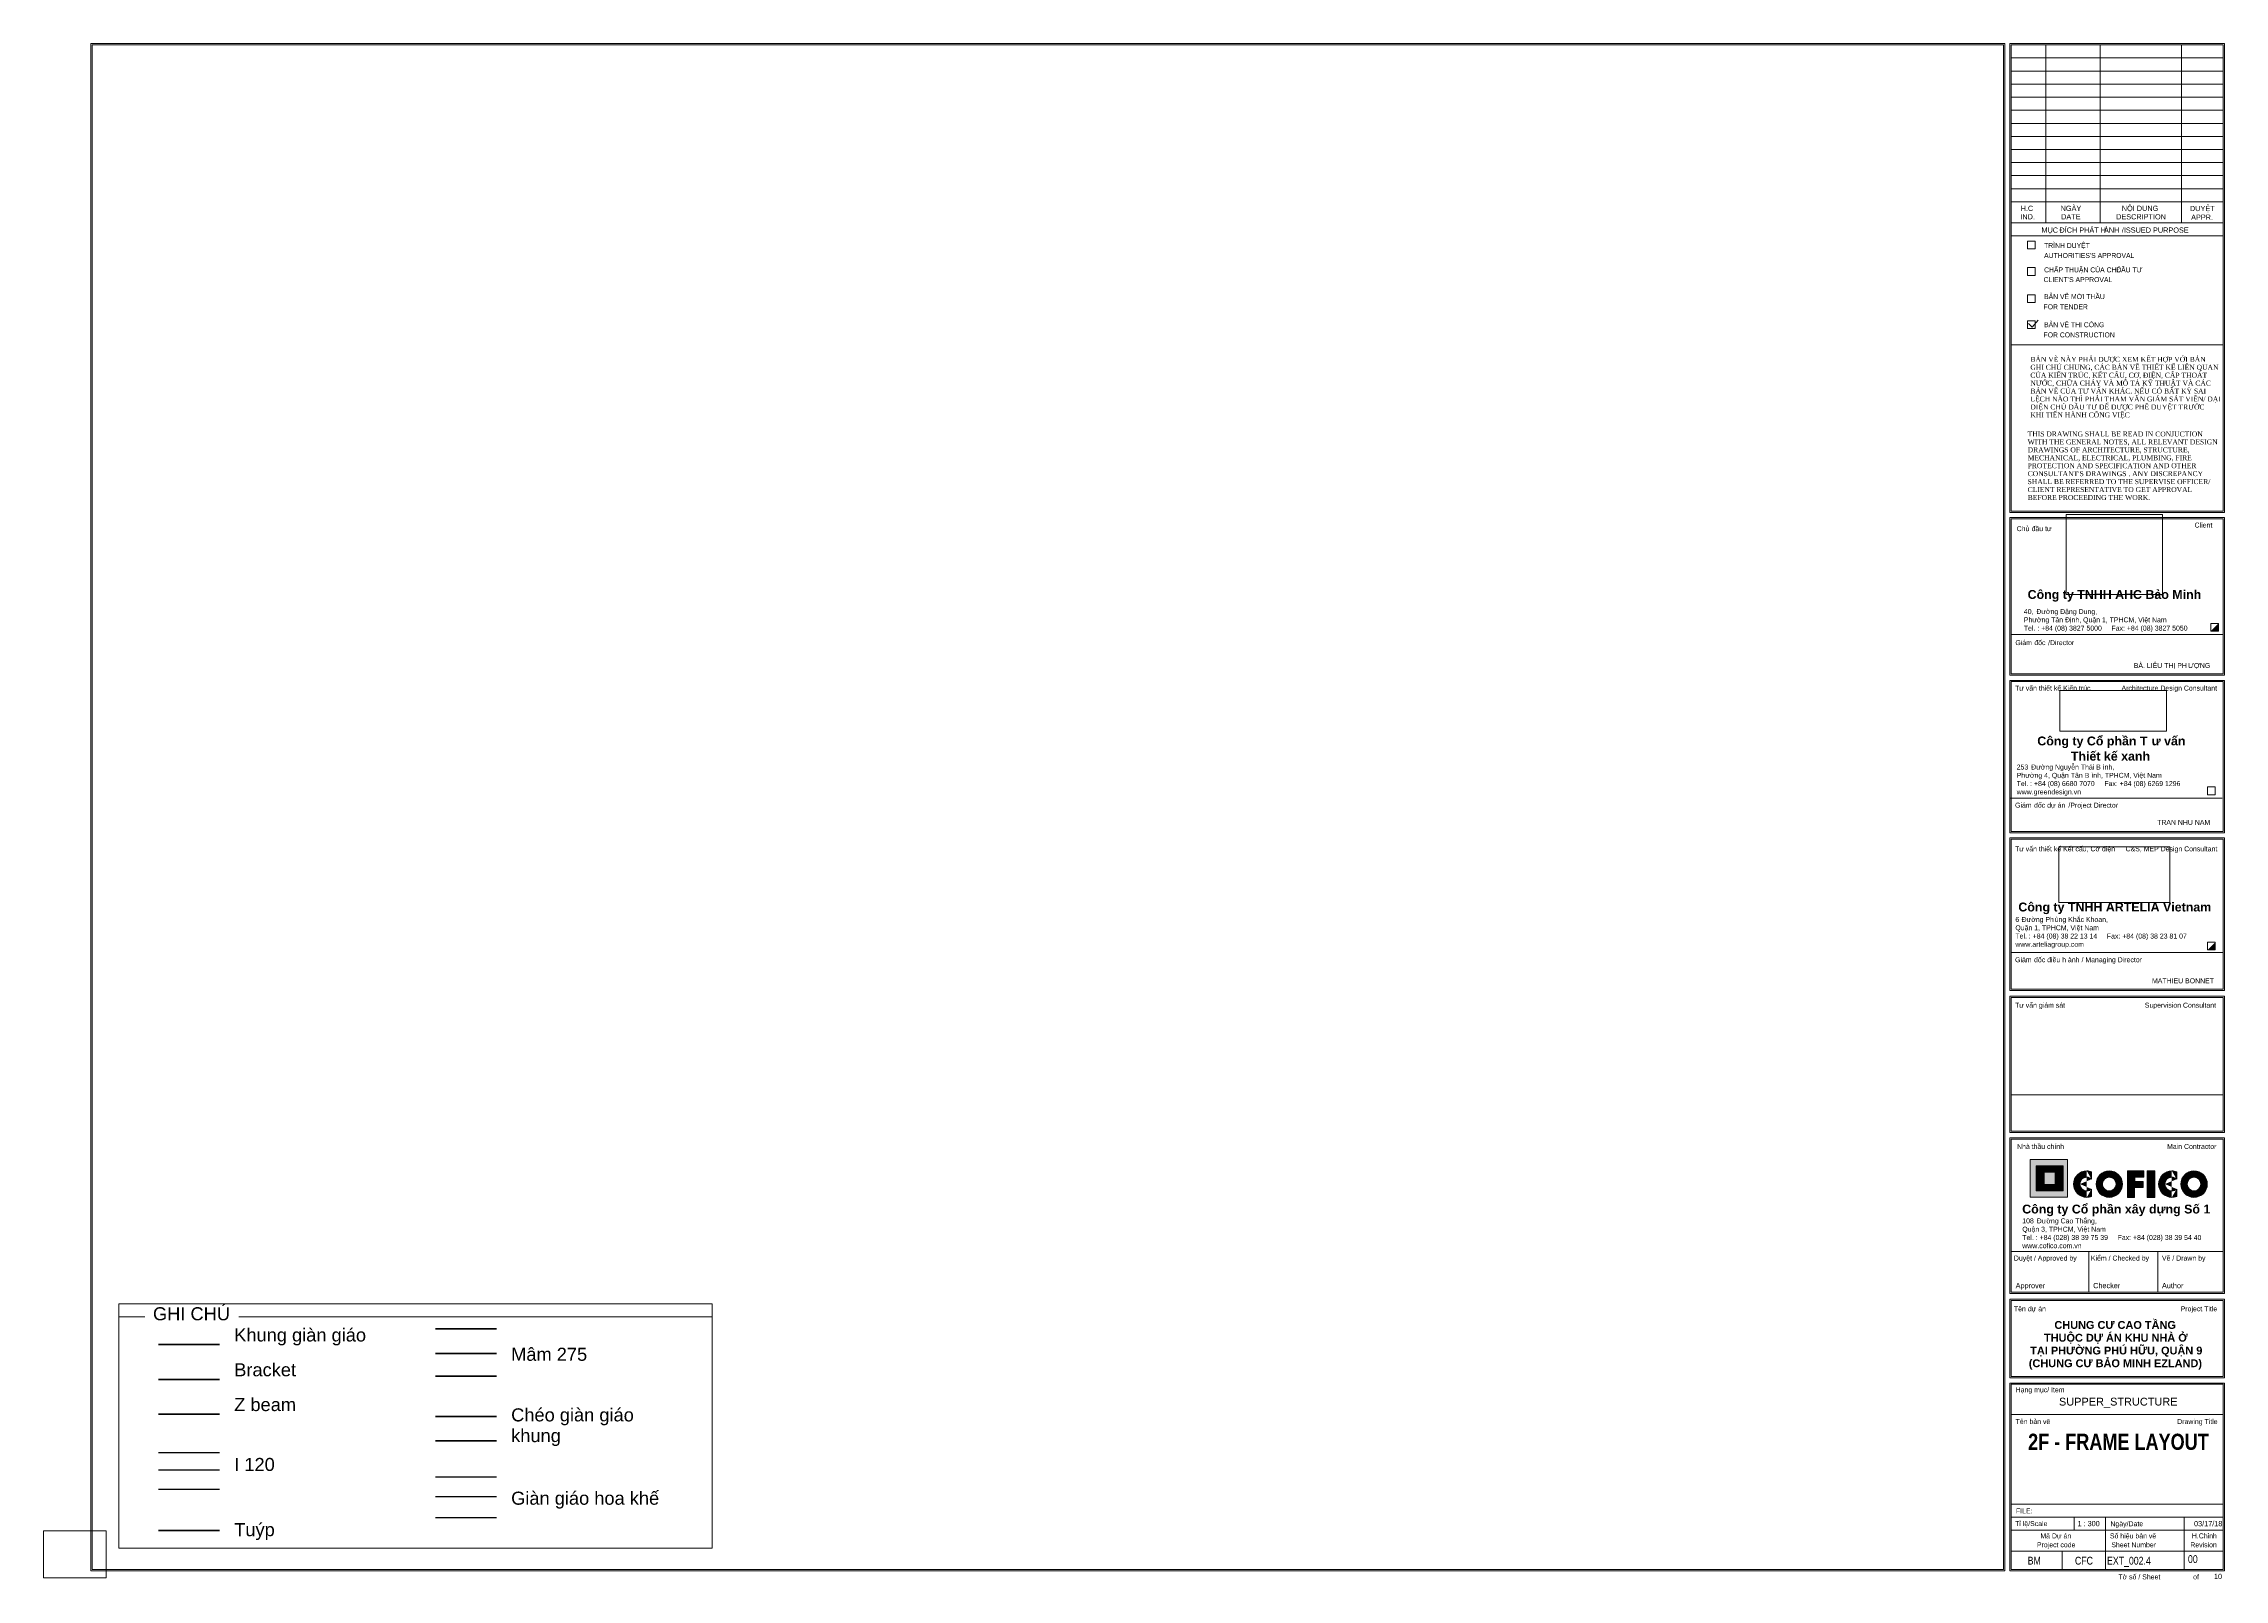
# Paper-space layout 'Layout1' of a CAD drawing. Header units: millimetres. Extents: x 0 to 418, y 0 to 294.
# The model-space entities are those that its viewports show. They can reach past a viewport. Long polylines and large blocks are cut down to what shows.
import ezdxf

# ---------------------------------------------------------------- set-up
doc = ezdxf.new("R2010")
doc.units = ezdxf.units.MM
for name, color, linetype, lineweight in [('A-DETL', 90, 'Continuous', 5), ('A-DETL-THIN', 151, 'Continuous', 5), ('G-ANNO-TEXT', 231, 'Continuous', 5), ('G-ANNO-TTLB', 6, 'Continuous', 9), ('G-IMPT', 8, 'Continuous', 5)]:
    doc.layers.add(name, color=color, linetype=linetype, lineweight=lineweight)
doc.layers.add('G-ANNO-NPLT', color=191, linetype='Continuous', plot=False)
doc.styles.add('Arial', font='arial.ttf', dxfattribs={"height": 750})
doc.styles.add('Arial_1', font='arial.ttf', dxfattribs={"height": 0.95})
doc.styles.add('Arial_2', font='arial.ttf', dxfattribs={"height": 1})
doc.styles.add('Arial_3', font='arial.ttf', dxfattribs={"width": 0.9, "height": 0.95})
doc.styles.add('Arial_4', font='arial.ttf', dxfattribs={"height": 1.5})
doc.styles.add('Arial_5', font='arial.ttf', dxfattribs={"width": 0.8, "height": 1.5})
doc.styles.add('Arial_6', font='arial.ttf', dxfattribs={"width": 0.8, "height": 1})
doc.styles.add('Arial_B', font='arialbd.ttf', dxfattribs={"height": 1.7})
doc.styles.add('Arial_B_1', font='arialbd.ttf', dxfattribs={"height": 1.5})
doc.styles.add('Arial_B_2', font='arialbd.ttf', dxfattribs={"width": 0.8, "height": 3.095238})
doc.styles.add('Times New Roman', font='times.ttf', dxfattribs={"height": 0.95})
picture_1 = doc.add_image_def('image1.jpg', size_in_pixel=(400, 200))
picture_2 = doc.add_image_def('image2.jpg', size_in_pixel=(653, 540))
picture_3 = doc.add_image_def('image3.jpg', size_in_pixel=(552, 210))

# ---------------------------------------------------------------- blocks, each defined once
blk = doc.blocks.new('BAO MINH_Title_A3 - logo - CFC_dwg_block 4-1033551-2F - FRAME LAYOUT')
at = {"layer": 'G-IMPT', "lineweight": 13}
h = blk.add_hatch(color=256, dxfattribs=at)
h.paths.add_polyline_path([(38.6, -85.5), (38.6, -76.8), (29.9, -76.8), (29.9, -85.5)], flags=0)
h.paths.add_polyline_path([(25.5, -72.4), (43, -72.4), (43, -89.9), (25.5, -89.9)], flags=0)
for points in [[(44.2, -89.9), (43, -89.9), (43, -72.4), (44.2, -72.4)], [(30.9, -85.5), (29.9, -85.5), (29.9, -76.8), (30.9, -76.8)]]:
    blk.add_hatch(color=256, dxfattribs=at).paths.add_polyline_path(points, flags=0)
at = {"layer": 'G-IMPT', "lineweight": 13, "flags": 128}
for points in [[(25.5, -72.4), (25.5, -89.9), (43, -89.9), (43, -72.4)], [(44.2, -89.9), (43, -89.9), (43, -72.4), (44.2, -72.4)], [(38.6, -85.5), (29.9, -85.5), (29.9, -76.8), (38.6, -76.8)], [(30.9, -85.5), (29.9, -85.5), (29.9, -76.8), (30.9, -76.8)]]:
    blk.add_lwpolyline(points, close=True, dxfattribs=at)
blk = doc.blocks.new('BAO MINH_Title_A3 - logo - CFC_dwg_block 3-1033552-2F - FRAME LAYOUT')
at = {"layer": 'G-IMPT', "lineweight": 13}
blk.add_hatch(color=256, dxfattribs=at).paths.add_polyline_path([(47.3, -94.2), (21.2, -94.2), (21.2, -68), (47.3, -68)], flags=0)
at = {"layer": 'G-IMPT', "lineweight": 13, "flags": 128}
blk.add_lwpolyline([(47.3, -94.2), (21.2, -94.2), (21.2, -68), (47.3, -68)], close=True, dxfattribs=at)
blk.add_blockref('BAO MINH_Title_A3 - logo - CFC_dwg_block 4-1033551-2F - FRAME LAYOUT', (0, 0))
blk = doc.blocks.new('BAO MINH_Title_A3 - logo - CFC_dwg_block 2-1033553-2F - FRAME LAYOUT')
at = {"layer": 'G-IMPT', "lineweight": 13}
h = blk.add_hatch(color=256, dxfattribs=at)
edge = h.paths.add_edge_path(flags=0)
edge.add_line((64.1, -93.7), (64.1, -93.7))
edge.add_line((64.1, -93.7), (64.1, -93.6))
edge.add_line((64.1, -93.6), (64.1, -93.5))
edge.add_line((64.1, -93.5), (64.1, -93.4))
edge.add_line((64.1, -93.4), (64.1, -93.2))
edge.add_line((64.1, -93.2), (64.1, -92.9))
edge.add_line((64.1, -92.9), (64.1, -92.7))
edge.add_line((64.1, -92.7), (64.1, -92.4))
edge.add_line((64.1, -92.4), (64.1, -92.1))
edge.add_line((64.1, -92.1), (64.1, -91.8))
edge.add_line((64.1, -91.8), (64.1, -91.5))
edge.add_line((64.1, -91.5), (64.1, -91.2))
edge.add_line((64.1, -91.2), (64.1, -90.8))
edge.add_line((64.1, -90.8), (64.1, -90.5))
edge.add_line((64.1, -90.5), (64.1, -90.2))
edge.add_line((64.1, -90.2), (64.1, -89.9))
edge.add_line((64.1, -89.9), (64.1, -89.6))
edge.add_line((64.1, -89.6), (64.1, -89.4))
edge.add_line((64.1, -89.4), (64.1, -89.2))
edge.add_line((64.1, -89.2), (64.1, -89))
edge.add_line((64.1, -89), (64.1, -88.8))
edge.add_line((64.1, -88.8), (64.1, -88.7))
edge.add_line((64.1, -88.7), (64.1, -88.6))
edge.add_line((64.1, -88.6), (64.1, -88.6))
edge.add_spline(control_points=[(60.8, -94.4), (61.4, -94.4), (62.5, -94.2), (63.6, -93.9), (64.1, -93.7)], knot_values=[0, 0, 0, 0, 0.5, 1, 1, 1, 1], degree=3, periodic=0)
edge = h.paths.add_edge_path(flags=0)
edge.add_spline(control_points=[(51.5, -85.1), (51.5, -87.9), (53.7, -92.4), (58.4, -94.4), (60.8, -94.4)], knot_values=[0, 0, 0, 0, 0.533333, 1, 1, 1, 1], degree=3, periodic=0)
edge.add_spline(control_points=[(60.8, -75.9), (58, -75.9), (53.5, -78.1), (51.5, -82.7), (51.5, -85.1)], knot_values=[0, 0, 0, 0, 0.533333, 1, 1, 1, 1], degree=3, periodic=0)
edge = h.paths.add_edge_path(flags=0)
edge.add_spline(control_points=[(64.1, -76.5), (63.6, -76.3), (62.5, -76), (61.4, -75.9), (60.8, -75.9)], knot_values=[0, 0, 0, 0, 0.5, 1, 1, 1, 1], degree=3, periodic=0)
edge.add_line((64.1, -81.7), (64.1, -81.6))
edge.add_line((64.1, -81.6), (64.1, -81.6))
edge.add_line((64.1, -81.6), (64.1, -81.5))
edge.add_line((64.1, -81.5), (64.1, -81.3))
edge.add_line((64.1, -81.3), (64.1, -81.1))
edge.add_line((64.1, -81.1), (64.1, -80.9))
edge.add_line((64.1, -80.9), (64.1, -80.6))
edge.add_line((64.1, -80.6), (64.1, -80.3))
edge.add_line((64.1, -80.3), (64.1, -80))
edge.add_line((64.1, -80), (64.1, -79.7))
edge.add_line((64.1, -79.7), (64.1, -79.4))
edge.add_line((64.1, -79.4), (64.1, -79.1))
edge.add_line((64.1, -79.1), (64.1, -78.8))
edge.add_line((64.1, -78.8), (64.1, -78.5))
edge.add_line((64.1, -78.5), (64.1, -78.1))
edge.add_line((64.1, -78.1), (64.1, -77.9))
edge.add_line((64.1, -77.9), (64.1, -77.6))
edge.add_line((64.1, -77.6), (64.1, -77.3))
edge.add_line((64.1, -77.3), (64.1, -77.1))
edge.add_line((64.1, -77.1), (64.1, -76.9))
edge.add_line((64.1, -76.9), (64.1, -76.7))
edge.add_line((64.1, -76.7), (64.1, -76.6))
edge.add_line((64.1, -76.6), (64.1, -76.5))
edge.add_line((64.1, -76.5), (64.1, -76.5))
edge = h.paths.add_edge_path(flags=0)
edge.add_spline(control_points=[(60.8, -80.3), (61, -80.3), (61.5, -80.4), (62.7, -80.7), (63.6, -81.2), (64.1, -81.7)], knot_values=[0, 0, 0, 0, 0.2, 0.4, 1, 1, 1, 1], degree=3, periodic=0)
edge.add_spline(control_points=[(56, -85.1), (56, -84.2), (56.5, -82.4), (58.4, -80.7), (60, -80.3), (60.8, -80.3)], knot_values=[0, 0, 0, 0, 0.363636, 0.727273, 1, 1, 1, 1], degree=3, periodic=0)
edge = h.paths.add_edge_path(flags=0)
edge.add_spline(control_points=[(56, -85.1), (56, -85.8), (56.3, -87.4), (58, -89.4), (59.8, -89.9), (60.8, -89.9)], knot_values=[0, 0, 0, 0, 0.272727, 0.636364, 1, 1, 1, 1], degree=3, periodic=0)
edge.add_spline(control_points=[(60.8, -89.9), (61.2, -89.9), (61.9, -89.8), (63.1, -89.4), (63.7, -88.9), (64.1, -88.6)], knot_values=[0, 0, 0, 0, 0.3, 0.6, 1, 1, 1, 1], degree=3, periodic=0)
h = blk.add_hatch(color=256, dxfattribs=at)
edge = h.paths.add_edge_path(flags=0)
edge.add_spline(control_points=[(71.7, -85.1), (71.7, -85.8), (72.1, -87.4), (73.7, -89.4), (75.5, -89.9), (76.5, -89.9)], knot_values=[0, 0, 0, 0, 0.272727, 0.636364, 1, 1, 1, 1], degree=3, periodic=0)
edge.add_spline(control_points=[(76.5, -89.9), (77.2, -89.9), (78.8, -89.6), (80.7, -87.9), (81.3, -86.1), (81.3, -85.1)], knot_values=[0, 0, 0, 0, 0.272727, 0.636364, 1, 1, 1, 1], degree=3, periodic=0)
edge.add_spline(control_points=[(81.3, -85.1), (81.3, -84.4), (80.9, -82.8), (79.3, -80.9), (77.5, -80.3), (76.5, -80.3)], knot_values=[0, 0, 0, 0, 0.272727, 0.636364, 1, 1, 1, 1], degree=3, periodic=0)
edge.add_spline(control_points=[(76.5, -80.3), (75.8, -80.3), (74.2, -80.7), (72.3, -82.4), (71.7, -84.2), (71.7, -85.1)], knot_values=[0, 0, 0, 0, 0.272727, 0.636364, 1, 1, 1, 1], degree=3, periodic=0)
edge = h.paths.add_edge_path(flags=0)
edge.add_spline(control_points=[(67.3, -85.1), (67.3, -82.7), (69.2, -78.1), (73.8, -75.9), (76.5, -75.9)], knot_values=[0, 0, 0, 0, 0.466667, 1, 1, 1, 1], degree=3, periodic=0)
edge.add_spline(control_points=[(76.5, -75.9), (78.9, -75.9), (83.5, -77.8), (85.7, -82.4), (85.7, -85.1)], knot_values=[0, 0, 0, 0, 0.466667, 1, 1, 1, 1], degree=3, periodic=0)
edge.add_spline(control_points=[(85.7, -85.1), (85.7, -87.5), (83.8, -92.2), (79.2, -94.4), (76.5, -94.4)], knot_values=[0, 0, 0, 0, 0.466667, 1, 1, 1, 1], degree=3, periodic=0)
edge.add_spline(control_points=[(76.5, -94.4), (74.1, -94.4), (69.5, -92.4), (67.3, -87.9), (67.3, -85.1)], knot_values=[0, 0, 0, 0, 0.466667, 1, 1, 1, 1], degree=3, periodic=0)
for points in [[(89.2, -75.9), (100.6, -75.9), (100.6, -80.3), (94.3, -80.3), (94.3, -83.4), (100.1, -83.4), (100.1, -87.4), (94.2, -87.4), (94.2, -94.4), (89.2, -94.4)], [(103, -75.9), (108.3, -75.9), (108.3, -94.4), (103, -94.4)]]:
    blk.add_hatch(color=256, dxfattribs=at).paths.add_polyline_path(points, flags=0)
h = blk.add_hatch(color=256, dxfattribs=at)
edge = h.paths.add_edge_path(flags=0)
edge.add_line((123.6, -93.7), (123.6, -93.7))
edge.add_line((123.6, -93.7), (123.6, -93.6))
edge.add_line((123.6, -93.6), (123.6, -93.5))
edge.add_line((123.6, -93.5), (123.6, -93.4))
edge.add_line((123.6, -93.4), (123.6, -93.2))
edge.add_line((123.6, -93.2), (123.6, -92.9))
edge.add_line((123.6, -92.9), (123.6, -92.7))
edge.add_line((123.6, -92.7), (123.6, -92.4))
edge.add_line((123.6, -92.4), (123.6, -92.1))
edge.add_line((123.6, -92.1), (123.6, -91.8))
edge.add_line((123.6, -91.8), (123.6, -91.5))
edge.add_line((123.6, -91.5), (123.6, -91.2))
edge.add_line((123.6, -91.2), (123.6, -90.8))
edge.add_line((123.6, -90.8), (123.6, -90.5))
edge.add_line((123.6, -90.5), (123.6, -90.2))
edge.add_line((123.6, -90.2), (123.6, -89.9))
edge.add_line((123.6, -89.9), (123.6, -89.6))
edge.add_line((123.6, -89.6), (123.6, -89.4))
edge.add_line((123.6, -89.4), (123.6, -89.2))
edge.add_line((123.6, -89.2), (123.6, -89))
edge.add_line((123.6, -89), (123.6, -88.8))
edge.add_line((123.6, -88.8), (123.6, -88.7))
edge.add_line((123.6, -88.7), (123.6, -88.6))
edge.add_line((123.6, -88.6), (123.6, -88.6))
edge.add_spline(control_points=[(120.2, -94.4), (120.8, -94.4), (122, -94.2), (123, -93.9), (123.6, -93.7)], knot_values=[0, 0, 0, 0, 0.5, 1, 1, 1, 1], degree=3, periodic=0)
edge = h.paths.add_edge_path(flags=0)
edge.add_spline(control_points=[(111, -85.1), (111, -87.9), (113.2, -92.4), (117.9, -94.4), (120.2, -94.4)], knot_values=[0, 0, 0, 0, 0.533333, 1, 1, 1, 1], degree=3, periodic=0)
edge.add_spline(control_points=[(120.2, -75.9), (117.5, -75.9), (112.9, -78.1), (111, -82.7), (111, -85.1)], knot_values=[0, 0, 0, 0, 0.533333, 1, 1, 1, 1], degree=3, periodic=0)
edge = h.paths.add_edge_path(flags=0)
edge.add_spline(control_points=[(123.6, -76.5), (123, -76.3), (122, -76), (120.8, -75.9), (120.2, -75.9)], knot_values=[0, 0, 0, 0, 0.5, 1, 1, 1, 1], degree=3, periodic=0)
edge.add_line((123.6, -81.7), (123.6, -81.6))
edge.add_line((123.6, -81.6), (123.6, -81.6))
edge.add_line((123.6, -81.6), (123.6, -81.5))
edge.add_line((123.6, -81.5), (123.6, -81.3))
edge.add_line((123.6, -81.3), (123.6, -81.1))
edge.add_line((123.6, -81.1), (123.6, -80.9))
edge.add_line((123.6, -80.9), (123.6, -80.6))
edge.add_line((123.6, -80.6), (123.6, -80.3))
edge.add_line((123.6, -80.3), (123.6, -80))
edge.add_line((123.6, -80), (123.6, -79.7))
edge.add_line((123.6, -79.7), (123.6, -79.4))
edge.add_line((123.6, -79.4), (123.6, -79.1))
edge.add_line((123.6, -79.1), (123.6, -78.8))
edge.add_line((123.6, -78.8), (123.6, -78.5))
edge.add_line((123.6, -78.5), (123.6, -78.1))
edge.add_line((123.6, -78.1), (123.6, -77.9))
edge.add_line((123.6, -77.9), (123.6, -77.6))
edge.add_line((123.6, -77.6), (123.6, -77.3))
edge.add_line((123.6, -77.3), (123.6, -77.1))
edge.add_line((123.6, -77.1), (123.6, -76.9))
edge.add_line((123.6, -76.9), (123.6, -76.7))
edge.add_line((123.6, -76.7), (123.6, -76.6))
edge.add_line((123.6, -76.6), (123.6, -76.5))
edge.add_line((123.6, -76.5), (123.6, -76.5))
edge = h.paths.add_edge_path(flags=0)
edge.add_spline(control_points=[(120.2, -80.3), (120.5, -80.3), (121, -80.4), (122.2, -80.7), (123, -81.2), (123.6, -81.7)], knot_values=[0, 0, 0, 0, 0.2, 0.4, 1, 1, 1, 1], degree=3, periodic=0)
edge.add_spline(control_points=[(115.4, -85.1), (115.4, -84.2), (116, -82.4), (117.9, -80.7), (119.5, -80.3), (120.2, -80.3)], knot_values=[0, 0, 0, 0, 0.363636, 0.727273, 1, 1, 1, 1], degree=3, periodic=0)
edge = h.paths.add_edge_path(flags=0)
edge.add_spline(control_points=[(115.4, -85.1), (115.4, -85.8), (115.8, -87.4), (117.5, -89.4), (119.3, -89.9), (120.2, -89.9)], knot_values=[0, 0, 0, 0, 0.272727, 0.636364, 1, 1, 1, 1], degree=3, periodic=0)
edge.add_spline(control_points=[(120.2, -89.9), (120.6, -89.9), (121.4, -89.8), (122.5, -89.4), (123.2, -88.9), (123.6, -88.6)], knot_values=[0, 0, 0, 0, 0.3, 0.6, 1, 1, 1, 1], degree=3, periodic=0)
h = blk.add_hatch(color=256, dxfattribs=at)
edge = h.paths.add_edge_path(flags=0)
edge.add_spline(control_points=[(130.9, -85.1), (130.9, -85.8), (131.3, -87.4), (133, -89.4), (134.8, -89.9), (135.7, -89.9)], knot_values=[0, 0, 0, 0, 0.272727, 0.636364, 1, 1, 1, 1], degree=3, periodic=0)
edge.add_spline(control_points=[(135.7, -89.9), (136.5, -89.9), (138.1, -89.6), (140, -87.9), (140.5, -86.1), (140.5, -85.1)], knot_values=[0, 0, 0, 0, 0.272727, 0.636364, 1, 1, 1, 1], degree=3, periodic=0)
edge.add_spline(control_points=[(140.5, -85.1), (140.5, -84.4), (140.2, -82.8), (138.5, -80.9), (136.7, -80.3), (135.7, -80.3)], knot_values=[0, 0, 0, 0, 0.272727, 0.636364, 1, 1, 1, 1], degree=3, periodic=0)
edge.add_spline(control_points=[(135.7, -80.3), (135, -80.3), (133.4, -80.7), (131.5, -82.4), (130.9, -84.2), (130.9, -85.1)], knot_values=[0, 0, 0, 0, 0.272727, 0.636364, 1, 1, 1, 1], degree=3, periodic=0)
edge = h.paths.add_edge_path(flags=0)
edge.add_spline(control_points=[(126.5, -85.1), (126.5, -82.7), (128.4, -78.1), (133, -75.9), (135.7, -75.9)], knot_values=[0, 0, 0, 0, 0.466667, 1, 1, 1, 1], degree=3, periodic=0)
edge.add_spline(control_points=[(135.7, -75.9), (138.1, -75.9), (142.8, -77.8), (145, -82.4), (145, -85.1)], knot_values=[0, 0, 0, 0, 0.466667, 1, 1, 1, 1], degree=3, periodic=0)
edge.add_spline(control_points=[(145, -85.1), (145, -87.5), (143, -92.2), (138.5, -94.4), (135.7, -94.4)], knot_values=[0, 0, 0, 0, 0.466667, 1, 1, 1, 1], degree=3, periodic=0)
edge.add_spline(control_points=[(135.7, -94.4), (133.3, -94.4), (128.7, -92.4), (126.5, -87.9), (126.5, -85.1)], knot_values=[0, 0, 0, 0, 0.466667, 1, 1, 1, 1], degree=3, periodic=0)
at = {"layer": 'G-IMPT', "lineweight": 13, "flags": 128}
for points in [[(89.2, -75.9), (100.6, -75.9), (100.6, -80.3), (94.3, -80.3), (94.3, -83.4), (100.1, -83.4), (100.1, -87.4), (94.2, -87.4), (94.2, -94.4), (89.2, -94.4)], [(103, -75.9), (108.3, -75.9), (108.3, -94.4), (103, -94.4)]]:
    blk.add_lwpolyline(points, close=True, dxfattribs=at)
at = {"layer": 'G-IMPT', "lineweight": 13}
for points in [[(60.8, -75.9), (55.7, -75.9), (51.5, -80), (51.5, -85.1)], [(64.1, -76.5), (63.1, -76.1), (61.9, -75.9), (60.8, -75.9)], [(76.5, -75.9), (71.4, -75.9), (67.3, -80), (67.3, -85.1)], [(85.7, -85.1), (85.7, -80), (81.6, -75.9), (76.5, -75.9)], [(120.2, -75.9), (115.1, -75.9), (111, -80), (111, -85.1)], [(123.6, -76.5), (122.5, -76.1), (121.4, -75.9), (120.2, -75.9)], [(135.7, -75.9), (130.6, -75.9), (126.5, -80), (126.5, -85.1)], [(145, -85.1), (145, -80), (140.8, -75.9), (135.7, -75.9)], [(51.5, -85.1), (51.5, -90.2), (55.7, -94.4), (60.8, -94.4)], [(56, -85.1), (56, -82.5), (58.1, -80.3), (60.8, -80.3)], [(60.8, -89.9), (58.1, -89.9), (56, -87.8), (56, -85.1)], [(60.8, -80.3), (62.1, -80.3), (63.2, -80.8), (64.1, -81.7)], [(64.1, -88.6), (63.2, -89.4), (62.1, -89.9), (60.8, -89.9)], [(64.1, -81.7), (64.1, -81.7), (64.1, -76.5), (64.1, -76.5)], [(64.1, -93.7), (64.1, -93.7), (64.1, -88.6), (64.1, -88.6)], [(67.3, -85.1), (67.3, -90.2), (71.4, -94.4), (76.5, -94.4)], [(71.7, -85.1), (71.7, -82.5), (73.9, -80.3), (76.5, -80.3)], [(76.5, -89.9), (73.9, -89.9), (71.7, -87.8), (71.7, -85.1)], [(76.5, -80.3), (79.1, -80.3), (81.3, -82.5), (81.3, -85.1)], [(76.5, -94.4), (81.6, -94.4), (85.7, -90.2), (85.7, -85.1)], [(81.3, -85.1), (81.3, -87.8), (79.1, -89.9), (76.5, -89.9)], [(111, -85.1), (111, -90.2), (115.1, -94.4), (120.2, -94.4)], [(115.4, -85.1), (115.4, -82.5), (117.6, -80.3), (120.2, -80.3)], [(120.2, -89.9), (117.6, -89.9), (115.4, -87.8), (115.4, -85.1)], [(120.2, -80.3), (121.5, -80.3), (122.7, -80.8), (123.6, -81.7)], [(123.6, -88.6), (122.7, -89.4), (121.5, -89.9), (120.2, -89.9)], [(123.6, -81.7), (123.6, -81.7), (123.6, -76.5), (123.6, -76.5)], [(123.6, -93.7), (123.6, -93.7), (123.6, -88.6), (123.6, -88.6)], [(126.5, -85.1), (126.5, -90.2), (130.6, -94.4), (135.7, -94.4)], [(130.9, -85.1), (130.9, -82.5), (133.1, -80.3), (135.7, -80.3)], [(135.7, -89.9), (133.1, -89.9), (130.9, -87.8), (130.9, -85.1)], [(135.7, -80.3), (138.4, -80.3), (140.5, -82.5), (140.5, -85.1)], [(135.7, -94.4), (140.8, -94.4), (145, -90.2), (145, -85.1)], [(140.5, -85.1), (140.5, -87.8), (138.4, -89.9), (135.7, -89.9)], [(60.8, -94.4), (61.9, -94.4), (63.1, -94.1), (64.1, -93.7)], [(120.2, -94.4), (121.4, -94.4), (122.5, -94.1), (123.6, -93.7)]]:
    blk.add_open_spline(points, degree=3, dxfattribs=at)
blk.add_blockref('BAO MINH_Title_A3 - logo - CFC_dwg_block 3-1033552-2F - FRAME LAYOUT', (0, 0))
blk = doc.blocks.new('BAO MINH_Title_A3 - logo - CFC_dwg-1033550-2F - FRAME LAYOUT')
blk.add_blockref('BAO MINH_Title_A3 - logo - CFC_dwg_block 2-1033553-2F - FRAME LAYOUT', (0, 0))
blk = doc.blocks.new('BAO MINH_Title_A3 - A3_CBCI_DWG-960318-2F - FRAME LAYOUT')
at = {"layer": 'G-IMPT'}
for points in [[(416.49, 181.36), (414.98, 181.36), (416.49, 182.86)], [(415.85, 120.3), (414.35, 120.3), (415.85, 121.8)]]:
    blk.add_hatch(color=256, dxfattribs=at).paths.add_polyline_path(points, flags=0)
at = {"layer": 'G-ANNO-TTLB', "lineweight": 5}
for p, q in [((9.07, 1.39), (9.07, 293.93)), ((9.07, 293.93), (375.53, 293.93)), ((9.32, 1.64), (9.32, 293.67)), ((9.32, 293.67), (375.28, 293.67)), ((375.28, 293.67), (375.28, 1.64)), ((375.53, 293.93), (375.53, 1.39)), ((376.53, 293.93), (417.6, 293.93)), ((376.53, 204.13), (376.53, 293.93)), ((376.53, 293.93), (417.6, 293.93)), ((376.53, 204.13), (376.53, 293.93)), ((376.53, 293.93), (417.6, 293.93)), ((376.53, 204.13), (376.53, 293.93)), ((376.78, 293.67), (417.35, 293.67)), ((376.78, 261.11), (376.78, 293.67)), ((376.78, 293.67), (417.35, 293.67)), ((376.78, 259.61), (376.78, 293.67)), ((376.78, 293.67), (417.35, 293.67)), ((376.78, 204.38), (376.78, 293.67)), ((383.42, 259.61), (383.42, 293.67)), ((393.79, 259.61), (393.79, 293.67)), ((409.42, 259.61), (409.42, 293.67)), ((417.35, 293.67), (417.35, 261.11)), ((417.35, 293.67), (417.35, 259.61)), ((417.35, 293.67), (417.35, 204.38)), ((417.6, 293.93), (417.6, 204.13)), ((417.6, 293.93), (417.6, 204.13)), ((417.6, 293.93), (417.6, 204.13)), ((376.78, 291.17), (417.35, 291.17)), ((376.78, 288.67), (417.35, 288.67)), ((417.35, 288.67), (376.78, 288.67)), ((376.78, 286.16), (417.35, 286.16)), ((376.78, 283.66), (417.35, 283.66)), ((376.78, 281.15), (417.35, 281.15)), ((376.78, 278.65), (417.35, 278.65)), ((376.78, 276.14), (417.35, 276.14)), ((376.78, 273.64), (417.35, 273.64)), ((376.78, 271.13), (417.35, 271.13)), ((376.78, 268.63), (417.35, 268.63)), ((376.78, 266.12), (417.35, 266.12)), ((376.78, 263.62), (417.35, 263.62)), ((417.35, 259.61), (376.78, 259.61)), ((376.78, 259.61), (417.35, 259.61)), ((376.78, 257.11), (417.35, 257.11)), ((379.87, 256.11), (379.87, 254.61)), ((381.37, 256.11), (379.87, 256.11)), ((381.37, 254.61), (381.37, 256.11)), ((379.87, 254.61), (381.37, 254.61)), ((379.87, 251.02), (379.87, 249.52)), ((381.37, 251.02), (379.87, 251.02)), ((381.37, 249.52), (381.37, 251.02)), ((379.87, 249.52), (381.37, 249.52)), ((379.87, 245.81), (379.87, 244.31)), ((381.37, 245.81), (379.87, 245.81)), ((379.87, 244.31), (381.37, 244.31)), ((381.37, 244.31), (381.37, 245.81)), ((379.87, 240.84), (379.87, 239.34)), ((381.37, 240.84), (379.87, 240.84)), ((379.87, 239.34), (381.37, 239.34)), ((380.11, 240.29), (380.78, 239.61)), ((380.78, 239.61), (381.93, 240.97)), ((381.37, 239.34), (381.37, 240.84)), ((376.78, 236.21), (417.35, 236.21)), ((417.6, 204.13), (376.53, 204.13)), ((417.6, 204.13), (376.53, 204.13)), ((417.6, 204.13), (376.53, 204.13)), ((376.53, 203.12), (417.6, 203.12)), ((376.53, 172.95), (376.53, 203.12)), ((376.53, 203.12), (376.53, 172.95)), ((417.6, 203.12), (376.53, 203.12)), ((417.35, 204.38), (376.78, 204.38)), ((376.78, 202.87), (417.35, 202.87)), ((376.78, 173.2), (376.78, 202.87)), ((417.35, 202.87), (417.35, 173.2)), ((417.6, 203.12), (417.6, 172.95)), ((417.6, 172.95), (417.6, 203.12)), ((376.78, 180.71), (417.35, 180.71)), ((414.98, 182.86), (414.98, 181.36)), ((416.49, 182.86), (414.98, 182.86)), ((414.98, 181.36), (416.49, 181.36)), ((416.49, 181.36), (416.49, 182.86)), ((376.53, 172.95), (417.6, 172.95)), ((417.6, 172.95), (376.53, 172.95)), ((376.53, 171.95), (417.6, 171.95)), ((376.53, 142.76), (376.53, 171.95)), ((376.53, 171.95), (376.53, 142.76)), ((417.6, 171.95), (376.53, 171.95)), ((417.35, 173.2), (376.78, 173.2)), ((376.78, 171.7), (417.35, 171.7)), ((376.78, 143.01), (376.78, 171.7)), ((417.35, 171.7), (417.35, 143.01)), ((417.6, 171.95), (417.6, 142.76)), ((417.6, 142.76), (417.6, 171.95)), ((414.35, 151.54), (414.35, 150.04)), ((415.85, 151.54), (414.35, 151.54)), ((415.85, 150.04), (415.85, 151.54)), ((376.63, 149.36), (417.21, 149.36)), ((414.35, 150.04), (415.85, 150.04)), ((376.53, 142.76), (417.6, 142.76)), ((417.6, 142.76), (376.53, 142.76)), ((417.35, 143.01), (376.78, 143.01)), ((376.53, 141.76), (417.6, 141.76)), ((376.53, 112.54), (376.53, 141.76)), ((376.53, 141.76), (376.53, 112.54)), ((417.6, 141.76), (376.53, 141.76)), ((376.78, 141.51), (417.35, 141.51)), ((376.78, 112.79), (376.78, 141.51)), ((417.35, 141.51), (417.35, 112.79)), ((417.6, 141.76), (417.6, 112.54)), ((417.6, 112.54), (417.6, 141.76)), ((414.35, 121.8), (414.35, 120.3)), ((415.85, 121.8), (414.35, 121.8)), ((415.85, 120.3), (415.85, 121.8)), ((376.78, 119.79), (417.35, 119.79)), ((414.35, 120.3), (415.85, 120.3)), ((417.35, 112.79), (376.78, 112.79)), ((376.53, 112.54), (417.6, 112.54)), ((417.6, 112.54), (376.53, 112.54)), ((376.53, 111.44), (417.6, 111.44)), ((376.53, 85.33), (376.53, 111.44)), ((376.53, 111.44), (376.53, 85.33)), ((417.6, 111.44), (376.53, 111.44)), ((376.78, 111.19), (417.35, 111.19)), ((376.78, 85.58), (376.78, 111.19)), ((417.35, 111.19), (417.35, 85.58)), ((417.6, 111.44), (417.6, 85.33)), ((417.6, 85.33), (417.6, 111.44)), ((376.78, 92.58), (417.35, 92.58)), ((376.53, 85.33), (417.6, 85.33)), ((417.6, 85.33), (376.53, 85.33)), ((376.53, 84.33), (417.6, 84.33)), ((376.53, 54.48), (376.53, 84.33)), ((376.53, 84.33), (376.53, 54.48)), ((417.6, 84.33), (376.53, 84.33)), ((417.35, 85.58), (376.78, 85.58)), ((376.78, 84.08), (417.35, 84.08)), ((376.78, 54.73), (376.78, 84.08)), ((417.35, 84.08), (417.35, 54.73)), ((417.6, 84.33), (417.6, 54.48)), ((417.6, 54.48), (417.6, 84.33)), ((376.78, 62.55), (417.35, 62.55)), ((391.66, 54.73), (391.66, 62.55)), ((404.83, 54.73), (404.83, 62.55)), ((376.53, 54.48), (417.6, 54.48)), ((417.6, 54.48), (376.53, 54.48)), ((417.35, 54.73), (376.78, 54.73)), ((376.53, 53.38), (417.6, 53.38)), ((376.53, 38.35), (376.53, 53.38)), ((376.78, 53.13), (417.35, 53.13)), ((376.78, 53.13), (417.35, 53.13)), ((376.78, 38.6), (376.78, 53.13)), ((417.35, 53.13), (417.35, 38.6)), ((417.6, 53.38), (417.6, 38.35)), ((417.6, 38.35), (376.53, 38.35)), ((417.35, 38.6), (376.78, 38.6)), ((376.53, 1.39), (376.53, 37.35)), ((376.53, 37.35), (417.6, 37.35)), ((376.78, 37.1), (417.35, 37.1)), ((376.78, 1.64), (376.78, 37.1)), ((417.35, 37.1), (417.35, 13.91)), ((417.6, 37.35), (417.6, 1.39)), ((376.78, 31.34), (417.35, 31.34)), ((376.78, 14.16), (417.35, 14.16)), ((417.35, 13.91), (417.35, 1.64)), ((376.78, 11.66), (417.35, 11.66)), ((376.78, 9.15), (417.35, 9.15)), ((388.83, 9.15), (388.83, 11.66)), ((394.84, 1.64), (394.84, 11.66)), ((409.91, 9.15), (409.91, 11.66)), ((409.91, 1.64), (409.91, 9.15)), ((376.78, 5.14), (417.35, 5.14)), ((376.78, 1.64), (376.78, 5.14)), ((386.56, 1.64), (386.56, 5.14)), ((417.35, 5.14), (417.35, 1.64)), ((375.53, 1.39), (9.07, 1.39)), ((375.28, 1.64), (9.32, 1.64)), ((417.6, 1.39), (376.53, 1.39)), ((417.35, 1.64), (376.78, 1.64)), ((417.35, 1.64), (376.78, 1.64))]:
    blk.add_line(p, q, dxfattribs=at)
at = {"xscale": 0.2740156241945095, "yscale": 0.2740156241945095, "zscale": 0.2740156241945095}
blk.add_blockref('BAO MINH_Title_A3 - logo - CFC_dwg-1033550-2F - FRAME LAYOUT', (374.6, 98.78), dxfattribs=at)
at = {"layer": 'G-ANNO-TTLB', "lineweight": 5, "attachment_point": 1}
for s, insert, char_height, width, style in [('NGÀY', (386.24, 262.87), 1, 4.5696, 'Arial_2'), ('NỘI DUNG', (397.96, 262.87), 1, 8.097, 'Arial_2'), ('DUYỆT', (411.01, 262.84), 1, 5.5316, 'Arial_2'), ('IND.', (378.53, 261.25), 1, 3.2869, 'Arial_2'), ('H.C', (378.59, 262.87), 1, 2.8059, 'Arial_2'), ('ĐÍCH PHÁT H', (386.01, 258.7), 1, 10.3418, 'Arial_2'), ('DATE', (386.34, 261.25), 1, 4.3291, 'Arial_2'), ('ÀNH', (394.55, 258.7), 1, 3.2869, 'Arial_2'), ('DESCRIPTION', (396.87, 261.25), 1, 11.3038, 'Arial_2'), ('APPR.', (411.24, 261.17), 1, 4.9705, 'Arial_2'), ('MỤC ', (382.57, 258.7), 1, 4.1688, 'Arial_2'), ('TRÌNH DUYỆT', (383.08, 255.72), 0.95, 9.8127, 'Arial_3'), ('/ISSUED PURPOSE', (397.96, 258.7), 1, 15.2321, 'Arial_2'), ("AUTHORITIES'S APPROVAL", (383.08, 253.81), 0.95, 19.481, 'Arial_3'), ('CHẤP THUẬN CỦA CHỦ ', (383.08, 251.06), 0.95, 16.7392, 'Arial_3'), ('ĐẦU TƯ', (396.89, 251.06), 0.95, 5.6278, 'Arial_3'), ("CLIENT'S APPROVAL", (382.98, 249.19), 0.95, 14.9354, 'Arial_3'), ('FOR TENDER', (382.98, 243.98), 0.95, 9.6684, 'Arial_3'), ('BẢN VẼ MỜI THẦU', (383.08, 245.93), 0.95, 12.9873, 'Arial_3'), ('FOR CONSTRUCTION', (382.98, 238.6), 0.95, 15.3683, 'Arial_3'), ('BẢN VẼ THI CÔNG', (383.08, 240.55), 0.95, 12.9152, 'Arial_3'), ('BẢN VẼ NÀY PHẢI ĐƯỢC XEM KẾT HỢP VỚI BẢN ', (380.45, 233.92), 0.95, 38.3207, 'Times New Roman'), ('GHI CHÚ CHUNG, CÁC BẢN VẼ THIẾT KẾ LIÊN QUAN ', (380.45, 232.4), 0.95, 40.9662, 'Times New Roman'), ('CỦA KIẾN TRÚC, KẾT CẤU, CƠ, ĐIỆN, CẤP THOÁT ', (380.45, 230.88), 0.95, 38.5612, 'Times New Roman'), ('NƯỚC, CHỮA CHÁY VÀ MÔ TẢ KỸ THUẬT VÀ CÁC ', (380.45, 229.36), 0.95, 39.2025, 'Times New Roman'), ('BẢN VẼ CỦA TƯ VẤN KHÁC. NẾU CÓ BẤT KỲ SAI ', (380.45, 227.84), 0.95, 38.2405, 'Times New Roman'), ('LỆCH NÀO THÌ PHẢI THAM VẤN GIÁM SÁT VIÊN/ ĐẠI ', (380.45, 226.32), 0.95, 40.9662, 'Times New Roman'), ('DIỆN CHỦ ĐẦU TƯ ĐỂ ĐƯỢC PHÊ DUYỆT TRƯỚC ', (380.45, 224.79), 0.95, 38.4008, 'Times New Roman'), ('KHI TIẾN HÀNH CÔNG VIỆC ', (380.45, 223.27), 0.95, 21.8861, 'Times New Roman'), ('WITH THE GENERAL NOTES, ALL RELEVANT DESIGN ', (379.93, 218.1), 0.95, 41.1266, 'Times New Roman'), ('THIS DRAWING SHALL BE READ IN CONJUCTION ', (379.93, 219.62), 0.95, 38, 'Times New Roman'), ('DRAWINGS OF ARCHITECTURE, STRUCTURE, ', (379.93, 216.58), 0.95, 35.4346, 'Times New Roman'), ('MECHANICAL, ELECTRICAL, PLUMBING, FIRE ', (379.93, 215.06), 0.95, 35.7553, 'Times New Roman'), ('PROTECTION AND SPECIFICATION AND OTHER ', (379.93, 213.54), 0.95, 36.8776, 'Times New Roman'), ("CONSULTANT'S DRAWINGS . ANY DISCREPANCY ", (379.93, 212.02), 0.95, 38.1603, 'Times New Roman'), ('CLIENT REPRESENTATIVE TO GET APPROVAL ', (379.93, 208.97), 0.95, 35.9958, 'Times New Roman'), ('SHALL BE REFERRED TO THE SUPERVISE OFFICER/ ', (379.93, 210.49), 0.95, 40.3249, 'Times New Roman'), ('BEFORE PROCEEDING THE WORK.', (379.93, 207.45), 0.95, 26.9367, 'Times New Roman'), ('Chủ ', (377.83, 201.48), 0.95, 3.4473, 'Arial_1'), ('đầu tư', (380.68, 201.48), 0.95, 4.8903, 'Arial_1'), ('Client', (411.9, 202.17), 0.95, 4.2489, 'Arial_1'), ('Công ty TNHH AHC Bảo Minh', (379.93, 189.25), 1.7, 41.7679, 'Arial_B'), ('40, ', (379.2, 185.61), 0.95, 2.8861, 'Arial_1'), ('Phường Tân Định, Quận 1, TPHCM, Việt Nam', (379.2, 184.02), 0.95, 33.9915, 'Arial_1'), ('Đường Đặng Dung,', (381.59, 185.61), 0.95, 14.4304, 'Arial_1'), ('Giám ', (377.58, 179.65), 0.95, 4.4093, 'Arial_1'), ('Tel. : +84 (08) 3827 5000     Fax: +84 (08) 3827 5050', (379.2, 182.43), 0.95, 40.4852, 'Arial_1'), ('đốc', (381.21, 179.65), 0.95, 2.8059, 'Arial_1'), ('/Director', (383.84, 179.65), 0.95, 6.4937, 'Arial_1'), ('BÀ. LIÊU THỊ PH', (400.25, 175.27), 0.95, 12.5865, 'Arial_1'), ('ƯỢNG', (410.64, 175.27), 0.95, 5.2911, 'Arial_1'), ('T', (377.52, 170.94), 0.95, 0.962, 'Arial_1'), ('ư vấn thiết kế Kiến trúc', (378.31, 170.94), 0.95, 17.3966, 'Arial_1'), ('Architecture Design Consultant', (397.9, 170.94), 0.95, 23.0886, 'Arial_1'), ('Công ty Cổ phần T', (381.78, 161.19), 1.7, 26.5359, 'Arial_B'), ('ư vấn ', (403.68, 161.19), 1.7, 8.9789, 'Arial_B'), ('253 ', (377.83, 155.82), 0.95, 3.3671, 'Arial_1'), ('Đường Nguyễn Thái B', (380.61, 155.82), 0.95, 16.5949, 'Arial_1'), ('Thiết kế xanh', (388.2, 158.28), 1.7, 19.1603, 'Arial_B'), ('ình,', (394.3, 155.82), 0.95, 2.7257, 'Arial_1'), ('www.greendesign.vn', (377.83, 151.06), 0.95, 15.4726, 'Arial_1'), ('Tel. : +84 (08) 6680 7070     Fax: +84 (08) 6269 1296', (377.83, 152.65), 0.95, 40.4852, 'Arial_1'), ('Ph', (377.83, 154.23), 0.95, 2.0042, 'Arial_1'), ('ường 4, Quận Tân B', (379.49, 154.23), 0.95, 15.3122, 'Arial_1'), ('ình, TPHCM, Việt Nam', (392.12, 154.23), 0.95, 16.6751, 'Arial_1'), ('Giám ', (377.52, 148.51), 0.95, 4.4093, 'Arial_1'), ('đốc dự án', (381.16, 148.51), 0.95, 7.616, 'Arial_1'), ('/Project Director', (387.73, 148.51), 0.95, 12.2658, 'Arial_1'), ('TRAN NHU NAM', (404.72, 145.22), 0.95, 12.1857, 'Arial_1'), ('T', (377.52, 140.15), 0.95, 0.962, 'Arial_1'), ('ư vấn thiết kế Kết cấu, Cơ điện', (378.31, 140.15), 0.95, 23.4894, 'Arial_1'), ('C&S, MEP Design Consultant', (398.69, 140.15), 0.95, 22.1266, 'Arial_1'), ('Công ty TNHH ARTELIA Vietnam', (378.15, 129.38), 1.7, 46.3375, 'Arial_B'), ('6 ', (377.58, 126.62), 0.95, 1.443, 'Arial_1'), ('Đường Ph', (378.77, 126.62), 0.95, 7.6962, 'Arial_1'), ('ùng Khắc Khoan,', (385.12, 126.62), 0.95, 12.7468, 'Arial_1'), ('www.arteliagroup.com', (377.58, 121.86), 0.95, 16.5148, 'Arial_1'), ('Tel. : +84 (08) 38 22 13 14     Fax: +84 (08) 38 23 81 07 ', (377.58, 123.44), 0.95, 42.8903, 'Arial_1'), ('Quận 1, TPHCM, Việt Nam', (377.58, 125.03), 0.95, 19.8819, 'Arial_1'), ('Giám ', (377.52, 118.9), 0.95, 4.4093, 'Arial_1'), ('đốc điều h', (381.16, 118.9), 0.95, 7.8565, 'Arial_1'), ('ành', (387.64, 118.9), 0.95, 2.7257, 'Arial_1'), ('/ Managing Director', (390.25, 118.9), 0.95, 14.6709, 'Arial_1'), ('MATHIEU BONNET', (403.74, 114.87), 0.95, 14.4304, 'Arial_1'), ('T', (377.52, 110.2), 0.95, 0.962, 'Arial_1'), ('ư vấn giám sát', (378.31, 110.2), 0.95, 11.1435, 'Arial_1'), ('Supervision Consultant', (402.37, 110.2), 0.95, 17.2363, 'Arial_1'), ('Nhà thầu chính', (377.9, 83.14), 0.95, 11.1435, 'Arial_1'), ('Main Contractor', (406.63, 83.14), 0.95, 12.0253, 'Arial_1'), ('Công ty Cổ phần xây dựng Số 1', (378.89, 71.52), 1.7, 45.2953, 'Arial_B'), ('Quận 3, TPHCM, Việt Nam', (378.9, 67.29), 0.95, 19.8819, 'Arial_1'), ('108 ', (378.9, 68.88), 0.95, 3.3671, 'Arial_1'), ('Đường Cao Thắng,', (381.68, 68.88), 0.95, 14.3502, 'Arial_1'), ('www.cofico.com.vn', (378.9, 64.12), 0.95, 14.5105, 'Arial_1'), ('Tel. : +84 (028) 38 39 75 39     Fax: +84 (028) 38 39 54 40', (378.9, 65.7), 0.95, 44.3333, 'Arial_1'), ('Duyệt / Approved by', (377.3, 61.75), 0.95, 15.1519, 'Arial_1'), ('Kiểm / Checked by', (392.04, 61.75), 0.95, 14.0295, 'Arial_1'), ('Vẽ / Drawn by', (405.65, 61.75), 0.95, 10.5021, 'Arial_1'), ('Tên dự án', (377.3, 52.04), 0.95, 7.616, 'Arial_1'), ('Project Title', (409.23, 52.04), 0.95, 8.8987, 'Arial_1'), ('THUỘC DỰ ÁN KHU NHÀ Ở ', (383.06, 46.77), 1.5, 33.751, 'Arial_B_1'), ('CHUNG CƯ CAO TẦNG', (385.05, 49.22), 1.5, 28.1392, 'Arial_B_1'), ('(CHUNG CƯ BẢO MINH EZLAND)', (380.15, 41.88), 1.5, 40.0042, 'Arial_B_1'), ('TẠI PHƯỜNG PHÚ HỮU, QUẬN 9 ', (380.42, 44.32), 1.5, 39.8439, 'Arial_B_1'), ('Hạng mục/ Item', (377.63, 36.52), 0.95, 11.5443, 'Arial_1'), ('SUPPER_STRUCTURE', (385.93, 34.53), 1.5, 27.4979, 'Arial_4'), ('Tên bản vẽ', (377.63, 30.44), 0.95, 8.3376, 'Arial_1'), ('Drawing Title', (408.57, 30.44), 0.95, 9.7004, 'Arial_1'), ('FILE:', (377.69, 13.32), 0.95, 4.0886, 'Arial_1'), ('Tỉ lệ/Scale', (377.53, 10.89), 0.95, 7.8565, 'Arial_1'), ('Mã Dự án', (382.37, 8.54), 0.95, 7.4557, 'Arial_1'), ('Số hiệu bản vẽ', (395.69, 8.54), 0.95, 11.2236, 'Arial_1'), ('Ngày/Date', (395.78, 10.86), 0.95, 7.9367, 'Arial_1'), ('H.Chỉnh', (411.37, 8.54), 0.95, 5.8523, 'Arial_1'), ('Project code', (381.71, 6.83), 0.95, 9.4599, 'Arial_1'), ('Sheet Number', (395.96, 6.83), 0.95, 10.5823, 'Arial_1'), ('Revision', (411.07, 6.83), 0.95, 6.5738, 'Arial_1'), ('BM', (379.93, 4.07), 1.5, 3.0785, 'Arial_5'), ('CFC', (388.99, 4.07), 1.5, 4.2329, 'Arial_5'), ('Tờ số / Sheet', (397.31, 0.69), 0.95, 10.2616, 'Arial_1'), ('of', (411.62, 0.69), 0.95, 1.443, 'Arial_1')]:
    blk.add_mtext(s, dxfattribs=dict(at, insert=insert, char_height=char_height, width=width, style=style))
at = {"layer": 'G-ANNO-TTLB'}
image = blk.add_image(picture_2, insert=(387.32, 188.42), size_in_units=(18.46, 15.27), dxfattribs=at)
image.dxf.flags = 7
image = blk.add_image(picture_3, insert=(386.07, 162.23), size_in_units=(20.42, 7.77), dxfattribs=at)
image.dxf.flags = 7
image = blk.add_image(picture_1, insert=(385.9, 129.42), size_in_units=(21.28, 10.64), dxfattribs=at)
image.dxf.flags = 7

msp = doc.modelspace()

# ---------------------------------------------------------------- linework, layer by layer
at = {"layer": 'A-DETL', "lineweight": 40}
for p, q in [((106232.91, 21480.02), (109732.91, 21480.02)), ((90323.92, 20580.02), (93823.92, 20580.02)), ((106232.91, 20075.22), (109732.91, 20075.22)), ((106232.91, 18770.42), (109732.91, 18770.42)), ((90323.92, 16580.02), (93823.92, 16580.02)), ((106232.91, 16443.86), (109732.91, 16443.86)), ((106232.91, 15043.86), (109732.91, 15043.86))]:
    msp.add_line(p, q, dxfattribs=at)
at = {"layer": 'A-DETL', "lineweight": 50}
msp.add_line((90323.92, 18580.02), (93823.92, 18580.02), dxfattribs=at)
at = {"layer": 'A-DETL', "lineweight": 25}
for p, q in [((90323.92, 14380.02), (93823.92, 14380.02)), ((90323.92, 13380.02), (93823.92, 13380.02)), ((106232.91, 12980.02), (109732.91, 12980.02)), ((90323.92, 12280.02), (93823.92, 12280.02)), ((106232.91, 11853.72), (109732.91, 11853.72)), ((106232.91, 10648.92), (109732.91, 10648.92))]:
    msp.add_line(p, q, dxfattribs=at)
at = {"layer": 'A-DETL', "lineweight": 35}
msp.add_line((90323.92, 9891.09), (93823.92, 9891.09), dxfattribs=at)
at = {"layer": 'A-DETL-THIN'}
for p, q in [((88029.47, 8878.01), (88029.47, 22178.01)), ((88029.47, 22178.01), (89529.47, 22178.01)), ((94929.47, 22178.01), (122129.47, 22178.01)), ((122129.47, 22178.01), (122129.47, 8878.01)), ((122129.47, 8878.01), (88029.47, 8878.01))]:
    msp.add_line(p, q, dxfattribs=at)

# ---------------------------------------------------------------- texts
at = {"layer": 'G-ANNO-TEXT', "color": 7, "char_height": 750, "attachment_point": 1, "style": 'Arial'}
for s, insert, width in [('GHI CHÚ', (89999.96, 22728.17), 5363.2894), ('Khung giàn giáo', (94666.55, 21509.07), 9043.035), ('Mâm 275', (110575.53, 20399.19), 5267.0869), ('Bracket', (94666.55, 19509.07), 4329.1125), ('Z beam', (94666.55, 17509.07), 4305.0619), ('Chéo giàn giáo ', (110575.53, 16917.23), 8802.5287), ('khung', (110575.53, 15726.6), 3391.1381), ('I 120', (94666.55, 14068.62), 2813.9231), ('Giàn giáo hoa khế', (110575.53, 12128.69), 10173.4144), ('Tuýp', (94666.55, 10321.02), 2813.9231)]:
    msp.add_mtext(s, dxfattribs=dict(at, insert=insert, width=width))

psp = doc.layouts.get("Layout1")

# ---------------------------------------------------------------- block references
at = {"layer": 'G-ANNO-TTLB', "lineweight": 5}
psp.add_blockref('BAO MINH_Title_A3 - A3_CBCI_DWG-960318-2F - FRAME LAYOUT', (0, 0), dxfattribs=at)

# ---------------------------------------------------------------- texts
at = {"layer": 'G-ANNO-TTLB', "line_spacing_factor": 0.941778}
for s, insert, char_height, width, attachment_point, style in [('Approver', (377.63, 56.51), 1, 5.3624, 1, 'Arial_6'), ('Checker', (392.47, 56.51), 1, 4.9217, 1, 'Arial_6'), ('Author', (405.65, 56.51), 1, 3.8933, 1, 'Arial_6'), ('2F - FRAME LAYOUT', (397.31, 27.64), 3.0952, 38.5996, 2, 'Arial_B_2'), ('1 : 300', (393.74, 10.92), 1, 4.0402, 3, 'Arial_6'), ('03/17/18', (417.22, 10.91), 1, 5.1421, 3, 'Arial_6'), ('00', (410.63, 4.37), 1.5, 2.2037, 1, 'Arial_5'), ('EXT_002.4', (395.13, 4.06), 1.5, 9.9167, 1, 'Arial_5'), ('10', (417.16, 0.8), 1, 1.4692, 3, 'Arial_6')]:
    psp.add_mtext(s, dxfattribs=dict(at, insert=insert, char_height=char_height, width=width, attachment_point=attachment_point, style=style))

# ---------------------------------------------------------------- viewports
at = {"layer": '0'}
psp.add_viewport(center=(6, 4.5), size=(12, 9), view_center_point=(6, 4.5), view_height=12, dxfattribs=at)
at = {"layer": 'G-ANNO-NPLT'}
psp.add_viewport(center=(71.21, 29.12), size=(113.67, 46.8422), view_center_point=(105079.47, 15904.34), view_height=14052.6561, status=3, dxfattribs=at)

doc.saveas('drawing.dxf')
